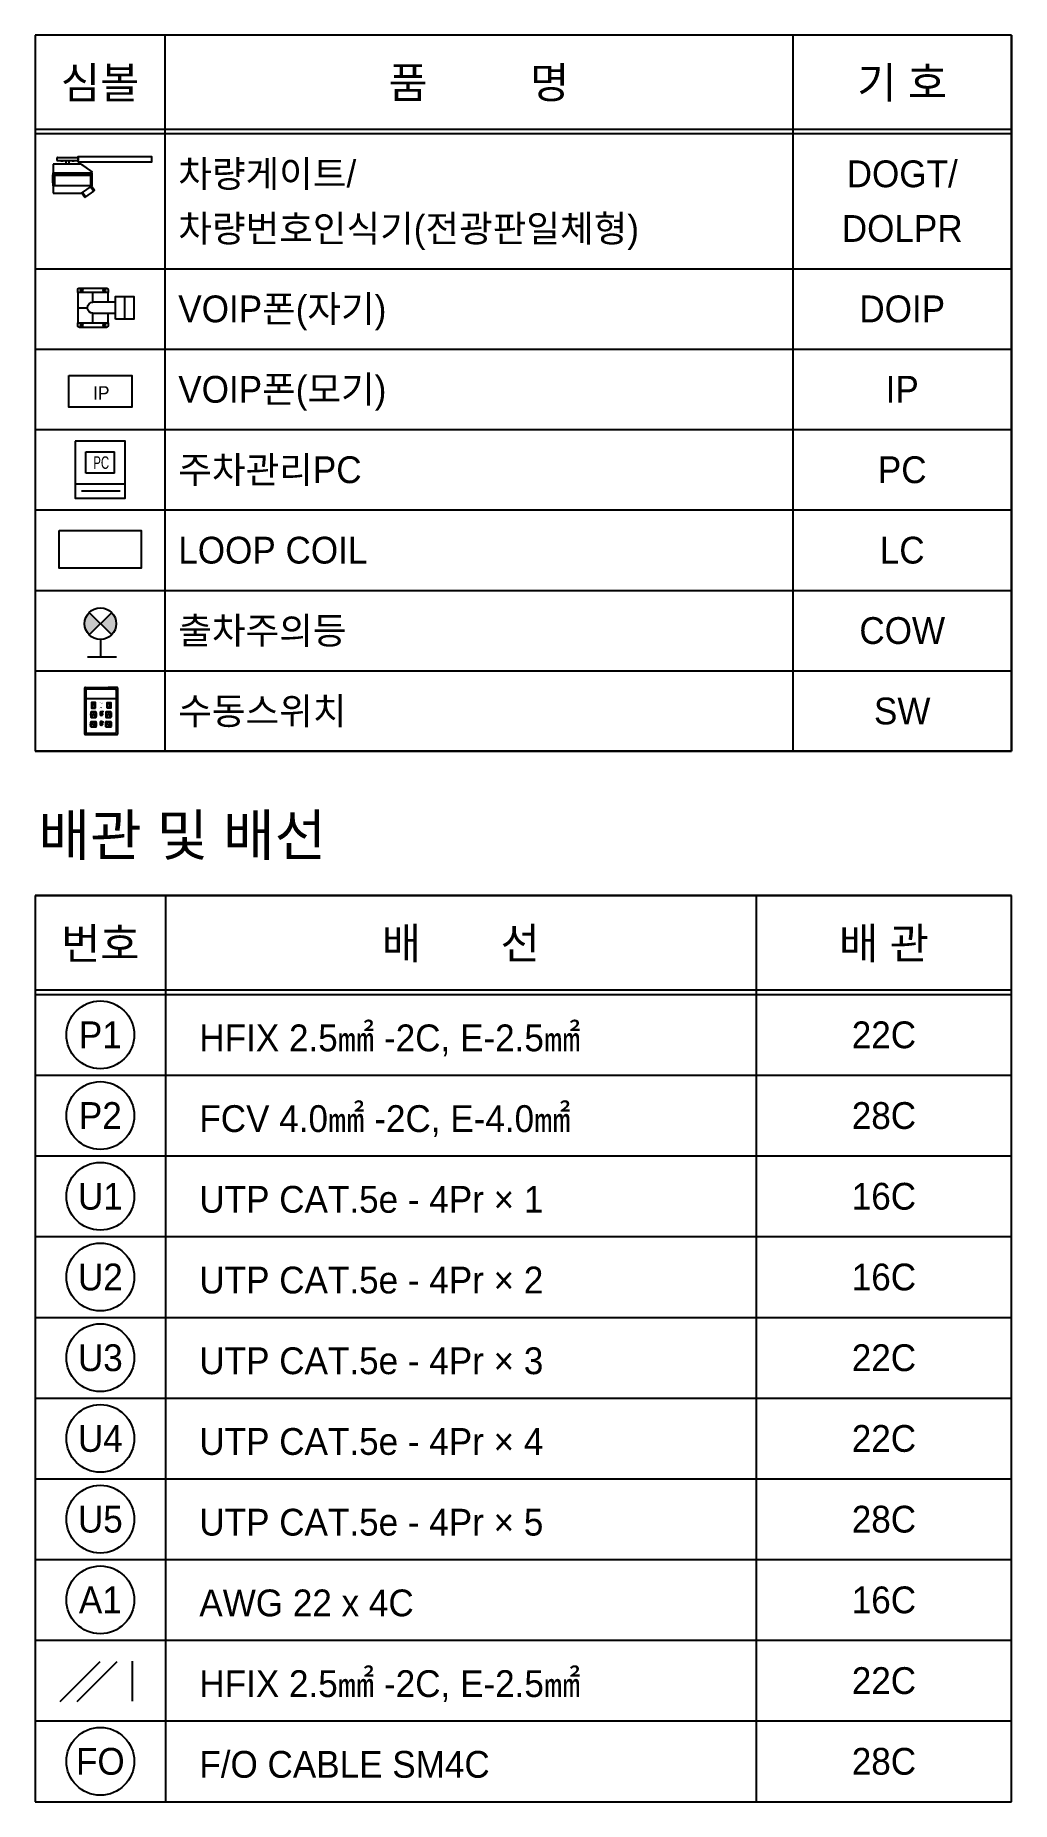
# Model space of a CAD drawing. Header units: millimetres. Extents: x 84326 to 246448, y -347550 to -9398.
# Drawn here: x 220382 to 246448, y -234758 to -187598 of the extents above; entities that cross this region are included whole.
import ezdxf
from ezdxf.enums import TextEntityAlignment as Align

# ---------------------------------------------------------------- set-up
doc = ezdxf.new("R2010")
doc.units = ezdxf.units.MM
doc.header["$LTSCALE"] = 300
for name, color, linetype in [('-----20 General Symbol', 3, 'Continuous'), ('-----29 Cable Schedule', 1, 'Continuous'), ('-----29 Indicator', 1, 'Continuous'), ('-----30 Text', 2, 'Continuous')]:
    doc.layers.add(name, color=color, linetype=linetype)
doc.styles.add('ELEC', font='')
doc.styles.get('ELEC').set_extended_font_data('Dotum')

# ---------------------------------------------------------------- blocks, each defined once
blk = doc.blocks.new('범례-1')
at = {"layer": '-----20 General Symbol'}
h = blk.add_hatch(color=1, dxfattribs=at)
h.paths.add_polyline_path([(-5211.8, -3916.7), (-5149.3, -3979.2), (-5211.8, -4041.8, -0.414214)])
h.paths.add_polyline_path([(-5149.3, -3979.2), (-5086.7, -3916.7, -0.198912), (-5060.8, -3979.2, -0.198912), (-5086.7, -4041.8)])
h = blk.add_hatch(color=256, dxfattribs=at)
h.paths.add_polyline_path([(-5151, -4489.1, 0.414214), (-5149.9, -4490.2), (-5138.9, -4490.2, 0.414214), (-5137.8, -4489.1), (-5138.3, -4475.1, 0.393456), (-5138.6, -4474.8), (-5138.8, -4474.8, 0.435281), (-5139.1, -4475.2), (-5138.7, -4488.5, -0.435281), (-5139.5, -4489.4), (-5149.3, -4489.4, -0.435281), (-5150.1, -4488.5), (-5149.6, -4474.5, -0.393456), (-5148.7, -4473.7), (-5143.4, -4473.7, 0.414214), (-5143, -4473.3, 0.414214), (-5143.4, -4472.9), (-5149.3, -4472.9, 0.414214), (-5150.4, -4474)])
h.paths.add_polyline_path([(-5151, -4543.4, 0.414214), (-5149.9, -4544.5), (-5138.9, -4544.5, 0.414214), (-5137.8, -4543.4), (-5138.2, -4531.9, 0.393456), (-5138.5, -4531.6), (-5138.7, -4531.6, 0.435281), (-5139, -4532), (-5138.7, -4542.8, -0.435281), (-5139.5, -4543.7), (-5149.3, -4543.7, -0.435281), (-5150.1, -4542.8), (-5149.6, -4528.8, -0.393456), (-5148.7, -4528), (-5139.3, -4528, 0.414214), (-5138.9, -4527.6, 0.414214), (-5139.3, -4527.2), (-5149.3, -4527.2, 0.414214), (-5150.4, -4528.3)])
h.paths.add_polyline_path([(-5145.2, -4475.6, 0.556907), (-5145.2, -4476), (-5143.7, -4476.9, 0.284599), (-5143.1, -4476.8), (-5135.2, -4471.4, 0.556907), (-5135.2, -4471), (-5136.6, -4470.1, 0.284599), (-5137.3, -4470.2)])
h.paths.add_polyline_path([(-5145.9, -4530.6, 0.414214), (-5145.5, -4531.1), (-5134, -4531.1, 0.414214), (-5133.5, -4530.6), (-5133.5, -4529.3, 0.414214), (-5134, -4528.9), (-5145.5, -4528.9, 0.414214), (-5145.9, -4529.3)])
for p, q in [((-5393.4, -1372.7), (-5393.4, -1387.7)), ((-5390.4, -1369.7), (-5276.4, -1369.7)), ((-5273.4, -1372.7), (-5273.4, -1387.7)), ((-5418.2, -1473.5), (-5418.2, -1505.9)), ((-5418.2, -1473.5), (-5413.6, -1473.5)), ((-5413.6, -1473.5), (-5413.6, -1467.9)), ((-5413.6, -1473.5), (-5413.4, -1473.5)), ((-5413.6, -1505.9), (-5413.6, -1473.5)), ((-5413.4, -1408.7), (-5413.4, -1457.2)), ((-5257.4, -1408.7), (-5413.4, -1408.7)), ((-5413.4, -1468), (-5413.4, -1457.2)), ((-5413.4, -1457.2), (-5407.4, -1457.2)), ((-5407.4, -1468), (-5413.4, -1468)), ((-5413.4, -1468), (-5413.4, -1468.7)), ((-5413.4, -1528.7), (-5413.4, -1468.7)), ((-5413.4, -1468.7), (-5407.4, -1468.7)), ((-5407.4, -1457.2), (-5407.4, -1468)), ((-5407.4, -1457.2), (-5203.4, -1457.2)), ((-5407.4, -1468), (-5203.4, -1468)), ((-5407.4, -1468.7), (-5203.4, -1468.7)), ((-5407.4, -1468.7), (-5407.4, -1528.7)), ((-5399.1, -1468), (-5399.1, -1468.7)), ((-5393.4, -1387.7), (-5273.4, -1387.7)), ((-5370.3, -1390.7), (-5370.3, -1387.7)), ((-5358.3, -1390.7), (-5370.3, -1390.7)), ((-5358.3, -1390.7), (-5358.3, -1387.7)), ((-5342.4, -1387.7), (-5342.4, -1408.7)), ((-5324.4, -1408.7), (-5324.4, -1387.7)), ((-5308.5, -1390.7), (-5308.5, -1387.7)), ((-5296.5, -1390.7), (-5308.5, -1390.7)), ((-5296.5, -1390.7), (-5296.5, -1387.7)), ((-5257.4, -1408.7), (-5197.4, -1450.7)), ((-5256.4, -1409.4), (-5255.9, -1408.6)), ((-5250.9, -1412.1), (-5251.5, -1412.8)), ((-5202.8, -1445.8), (-5250.9, -1412.1)), ((-5211.7, -1468), (-5211.7, -1468.7)), ((-5203.4, -1468), (-5203.4, -1457.2)), ((-5203.4, -1457.2), (-5197.4, -1457.2)), ((-5197.4, -1468), (-5203.4, -1468)), ((-5203.4, -1528.7), (-5203.4, -1468.7)), ((-5203.4, -1468.7), (-5197.4, -1468.7)), ((-5203.3, -1446.6), (-5202.8, -1445.8)), ((-5197.9, -1449.2), (-5198.4, -1450)), ((-5197.4, -1457.2), (-5197.4, -1450.7)), ((-5197.4, -1457.2), (-5197.4, -1468)), ((-5197.4, -1468.7), (-5197.4, -1468)), ((-5197.4, -1468.7), (-5197.4, -1528.7)), ((-5418.2, -1505.9), (-5413.6, -1505.9)), ((-5413.6, -1505.9), (-5413.4, -1505.9)), ((-5413.6, -1511.5), (-5413.6, -1505.9)), ((-5407.4, -1528.7), (-5413.4, -1528.7)), ((-5413.4, -1528.7), (-5413.4, -1570.7)), ((-5413.4, -1570.7), (-5257.4, -1570.7)), ((-5203.4, -1528.7), (-5407.4, -1528.7)), ((-5305.4, -1570.7), (-5305.3, -1571.4)), ((-5287.5, -1571.4), (-5305.3, -1571.4)), ((-5300.6, -1571.4), (-5300.5, -1571.7)), ((-5292.3, -1571.7), (-5300.5, -1571.7)), ((-5292.3, -1571.7), (-5292.2, -1571.4)), ((-5287.5, -1571.4), (-5287.4, -1570.7)), ((-5197.4, -1528.7), (-5257.4, -1570.7)), ((-5237.7, -1593.5), (-5254.9, -1569)), ((-5232.8, -1590.1), (-5250, -1565.5)), ((-5187.6, -1558.5), (-5232.8, -1590.1)), ((-5187.6, -1558.5), (-5204.8, -1533.9)), ((-5197.4, -1528.7), (-5203.4, -1528.7)), ((-5182.7, -1555), (-5199.9, -1530.4)), ((-5275.9, -2126.8), (-5275.9, -2295.8)), ((-5106.9, -2180.2), (-5106.9, -2126.8)), ((-5190.5, -2180.2), (-5190.5, -2180.2)), ((-5190.5, -2242.4), (-5190.5, -2242.4)), ((-5106.9, -2295.8), (-5106.9, -2242.4)), ((-5231.1, -3137.7), (-5231.1, -3018.1)), ((-5231.1, -3018.1), (-5071.7, -3018.1)), ((-5071.7, -3137.7), (-5071.7, -3018.1)), ((-5071.7, -3137.7), (-5231.1, -3137.7)), ((-5238.5, -4340.7), (-5238.5, -4595.2)), ((-5233.6, -4335.7), (-5107.1, -4335.7)), ((-5230.6, -4348.6), (-5230.6, -4587.4)), ((-5225.7, -4343.6), (-5066.2, -4343.6)), ((-5058.4, -4335.7), (-5107.1, -4335.7)), ((-5061.3, -4348.6), (-5061.3, -4587.4)), ((-5053.4, -4340.7), (-5053.4, -4595.2)), ((-5233.6, -4600.2), (-5058.4, -4600.2)), ((-5225.7, -4592.3), (-5066.2, -4592.3))]:
    blk.add_line(p, q, dxfattribs=at)
for points in [[(-5273.4, -1395.9), (-5273.4, -1364.5), (-4863, -1364.5), (-4863, -1395.9)], [(-5064.6, -2274.7), (-5064.6, -2147.9), (-4963.2, -2147.9), (-4963.2, -2274.7)], [(-5326.5, -2591.1), (-4973.8, -2591.1), (-4973.8, -2767.5), (-5326.5, -2767.5)], [(-5380.4, -3457.7), (-4921, -3457.7), (-4921, -3668.9), (-5380.4, -3668.9)], [(-5177, -4452.8), (-5177, -4419.7), (-5199.1, -4419.7), (-5199.1, -4452.8)], [(-5112.6, -4452.8), (-5112.6, -4419.7), (-5090.5, -4419.7), (-5090.5, -4452.8)]]:
    blk.add_lwpolyline(points, close=True, dxfattribs=at)
for points in [[(-5255.9, -1408.6), (-5255.8, -1408.7), (-5255.5, -1408.9), (-5255, -1409.2), (-5254.4, -1409.6), (-5253.7, -1410.1), (-5252.8, -1410.7), (-5251.9, -1411.4), (-5250.9, -1412.1)], [(-5202.8, -1445.8), (-5201.8, -1446.4), (-5200.9, -1447.1), (-5200, -1447.7), (-5199.3, -1448.2), (-5198.7, -1448.6), (-5198.2, -1449), (-5197.9, -1449.2), (-5197.9, -1449.2)], [(-5182.7, -1555), (-5182.8, -1555.1), (-5183.1, -1555.3), (-5183.5, -1555.6), (-5184.1, -1556), (-5184.9, -1556.5), (-5185.7, -1557.1), (-5186.6, -1557.8), (-5187.6, -1558.5)], [(-5232.8, -1590.1), (-5233.8, -1590.8), (-5234.7, -1591.4), (-5235.5, -1592), (-5236.3, -1592.5), (-5236.9, -1593), (-5237.4, -1593.3), (-5237.6, -1593.5), (-5237.7, -1593.5)], [(-5013.9, -2274.7), (-5013.9, -2147.9)], [(-5275.9, -2211.3), (-5222.5, -2211.3)], [(-5064.6, -2180.2), (-5149.1, -2180.2), (-5191.4, -2180.2)], [(-5191.4, -2242.4), (-5149.1, -2242.4), (-5064.6, -2242.4)], [(-5290.9, -2958.3), (-5290.9, -3277.1), (-5012, -3277.1), (-5012, -2958.3), (-5290.9, -2958.3)], [(-5290.9, -3197.4), (-5012, -3197.4)], [(-5039, -3237.3), (-5254.9, -3237.3)], [(-5194.9, -4448.2), (-5194, -4428.5)], [(-5194, -4428.5), (-5194.8, -4424.3)], [(-5182, -4423.9), (-5182, -4423.9), (-5194, -4423.9)], [(-5194, -4428.5), (-5182.1, -4428.5)], [(-5182.1, -4428.5), (-5181.3, -4424.3)], [(-5181.2, -4448.2), (-5182.1, -4428.5)], [(-5107.5, -4428.5), (-5108.3, -4424.3)], [(-5108.3, -4448.2), (-5107.5, -4428.5)], [(-5107.5, -4423.9), (-5107.5, -4423.9), (-5095.5, -4423.9)], [(-5095.5, -4428.5), (-5107.5, -4428.5)], [(-5095.5, -4428.5), (-5094.7, -4424.3)], [(-5094.7, -4448.2), (-5095.5, -4428.5)]]:
    blk.add_lwpolyline(points, dxfattribs=at)
for points in [[(-5275.9, -2109.9, -0.414214), (-5267.4, -2101.5), (-5115.3, -2101.5, -0.414214), (-5106.9, -2109.9), (-5106.9, -2126.8), (-5275.9, -2126.8), (-5275.9, -2109.9)], [(-5267.4, -2321.2, -0.414214), (-5275.9, -2312.7), (-5275.9, -2295.8), (-5106.9, -2295.8), (-5106.9, -2312.7, -0.414214), (-5115.3, -2321.2), (-5267.4, -2321.2)], [(-5139.1, -4475.2), (-5138.7, -4488.5, -0.435281), (-5139.5, -4489.4), (-5149.3, -4489.4, -0.435281), (-5150.1, -4488.5), (-5149.6, -4474.5, -0.393456), (-5148.7, -4473.7), (-5143.4, -4473.7, 0.414214), (-5143, -4473.3), (-5143, -4473.3, 0.414214), (-5143.4, -4472.9), (-5149.3, -4472.9, 0.414214), (-5150.4, -4474), (-5151, -4489.1, 0.414214), (-5149.9, -4490.2), (-5138.9, -4490.2, 0.414214), (-5137.8, -4489.1), (-5138.3, -4475.1, 0.393456), (-5138.6, -4474.8), (-5138.8, -4474.8, 0.435281)], [(-5139, -4532), (-5138.7, -4542.8, -0.435281), (-5139.5, -4543.7), (-5149.3, -4543.7, -0.435281), (-5150.1, -4542.8), (-5149.6, -4528.8, -0.393456), (-5148.7, -4528), (-5139.3, -4528, 0.414214), (-5138.9, -4527.6), (-5138.9, -4527.6, 0.414214), (-5139.3, -4527.2), (-5149.3, -4527.2, 0.414214), (-5150.4, -4528.3), (-5151, -4543.4, 0.414214), (-5149.9, -4544.5), (-5138.9, -4544.5, 0.414214), (-5137.8, -4543.4), (-5138.2, -4531.9, 0.393456), (-5138.5, -4531.6), (-5138.7, -4531.6, 0.435281)], [(-5145.5, -4528.9), (-5134, -4528.9, -0.414214), (-5133.5, -4529.3), (-5133.5, -4530.6, -0.414214), (-5134, -4531.1), (-5145.5, -4531.1, -0.414214), (-5145.9, -4530.6), (-5145.9, -4529.3, -0.414214)], [(-5145.2, -4475.6), (-5137.3, -4470.2, -0.284599), (-5136.6, -4470.1), (-5135.2, -4471, -0.556907), (-5135.2, -4471.4), (-5143.1, -4476.8, -0.284599), (-5143.7, -4476.9), (-5145.2, -4476, -0.556907)]]:
    blk.add_lwpolyline(points, format="xyb", close=True, dxfattribs=at)
for points in [[(-5191.4, -2295.8), (-5191.4, -2242.4, -1), (-5191.4, -2180.2), (-5191.4, -2126.8)], [(-5200.7, -4472.4, 0.377782), (-5203.5, -4475.6, 0.063166), (-5203.5, -4500.8)], [(-5200.7, -4558.4, -0.377782), (-5203.5, -4555.1, -0.063166), (-5203.5, -4529.9)], [(-5199.2, -4475.6, 0.377782), (-5200.3, -4476.9, 0.06326), (-5200.3, -4499.5, 0.377782), (-5199.2, -4500.8)], [(-5199.2, -4555.1, -0.377782), (-5200.3, -4553.8, -0.06326), (-5200.3, -4531.2, -0.377782), (-5199.2, -4529.9)], [(-5175.4, -4472.4, 0.031502), (-5188, -4471.6, 0.031502), (-5200.7, -4472.4)], [(-5200.7, -4504.1, 0.031502), (-5188, -4504.9, 0.031502), (-5175.4, -4504.1)], [(-5200.7, -4526.7, -0.031502), (-5188, -4525.9, -0.031502), (-5175.4, -4526.7)], [(-5176.9, -4475.6, 0.031502), (-5188, -4474.9, 0.031502), (-5199.2, -4475.6)], [(-5199.2, -4500.8, 0.031502), (-5188, -4501.5, 0.031502), (-5176.9, -4500.8)], [(-5199.2, -4529.9, -0.031502), (-5188, -4529.2, -0.031502), (-5176.9, -4529.9)], [(-5194, -4448.6, 0.000003), (-5194, -4448.6), (-5182, -4448.6)], [(-5116.5, -4472.4, 0.377782), (-5119.4, -4475.6, 0.063166), (-5119.4, -4500.8)], [(-5116.5, -4558.4, -0.377782), (-5119.4, -4555.1, -0.063166), (-5119.4, -4529.9)], [(-5115, -4475.6, 0.377782), (-5116.1, -4476.9, 0.06326), (-5116.1, -4499.5, 0.377782), (-5115, -4500.8)], [(-5115, -4555.1, -0.377782), (-5116.1, -4553.8, -0.06326), (-5116.1, -4531.2, -0.377782), (-5115, -4529.9)], [(-5091.3, -4472.4, 0.031502), (-5103.9, -4471.6, 0.031502), (-5116.5, -4472.4)], [(-5116.5, -4504.1, 0.031502), (-5103.9, -4504.9, 0.031502), (-5091.3, -4504.1)], [(-5116.5, -4526.7, -0.031502), (-5103.9, -4525.9, -0.031502), (-5091.3, -4526.7)], [(-5092.7, -4475.6, 0.031502), (-5103.9, -4474.9, 0.031502), (-5115, -4475.6)], [(-5115, -4500.8, 0.031502), (-5103.9, -4501.5, 0.031502), (-5092.7, -4500.8)], [(-5115, -4529.9, -0.031502), (-5103.9, -4529.2, -0.031502), (-5092.7, -4529.9)], [(-5095.5, -4448.6, -0.000003), (-5095.5, -4448.6), (-5107.5, -4448.6)], [(-5175.4, -4558.4, -0.031502), (-5188, -4559.1, -0.031502), (-5200.7, -4558.4)], [(-5176.9, -4555.1, -0.031502), (-5188, -4555.8, -0.031502), (-5199.2, -4555.1)], [(-5091.3, -4558.4, -0.031502), (-5103.9, -4559.1, -0.031502), (-5116.5, -4558.4)], [(-5092.7, -4555.1, -0.031502), (-5103.9, -4555.8, -0.031502), (-5115, -4555.1)]]:
    blk.add_lwpolyline(points, format="xyb", dxfattribs=at)
at = {"layer": '-----20 General Symbol', "color": 1}
for points in [[(-5211.8, -3916.7), (-5086.7, -4041.8)], [(-5086.7, -3916.7), (-5211.8, -4041.8)], [(-5149.3, -4067.7), (-5149.3, -4164.6)], [(-5221.2, -4164.6), (-5058.9, -4164.6)]]:
    blk.add_lwpolyline(points, dxfattribs=at)
at = {"layer": '-----20 General Symbol', "elevation": 0}
blk.add_lwpolyline([(-5230.6, -4397.8), (-5061.3, -4397.8)], dxfattribs=at)
at = {"layer": '-----20 General Symbol', "const_width": 0.42}
for points in [[(-5155.8, -4423.8), (-5155.8, -4421.3, -0.414214), (-5151.6, -4417.1), (-5138, -4417.1, -0.414214), (-5133.8, -4421.3), (-5133.8, -4423.8)], [(-5155.8, -4448.7), (-5155.8, -4451.1, 0.414214), (-5151.6, -4455.3), (-5138, -4455.3, 0.414214), (-5133.8, -4451.1), (-5133.8, -4448.7)]]:
    blk.add_lwpolyline(points, format="xyb", dxfattribs=at)
at = {"layer": '-----20 General Symbol'}
for centre, radius in [((-5254.7, -2113.3), 6.76), ((-5128, -2113.3), 6.76), ((-5254.7, -2309.4), 6.76), ((-5128, -2309.4), 6.76), ((-5194.4, -4491.4), 0.71), ((-5194.4, -4539.3), 0.71), ((-5192.8, -4489.8), 0.71), ((-5192.8, -4540.9), 0.71), ((-5191.2, -4488.2), 0.71), ((-5191.2, -4542.5), 0.71), ((-5189.7, -4486.6), 0.71), ((-5189.7, -4544.1), 0.71), ((-5188.1, -4485), 0.995), ((-5188.1, -4545.7), 0.995), ((-5186.5, -4486.6), 0.71), ((-5186.5, -4544.1), 0.71), ((-5184.9, -4488.2), 0.71), ((-5184.9, -4542.5), 0.71), ((-5183.4, -4489.8), 0.71), ((-5183.4, -4540.9), 0.71), ((-5181.8, -4491.4), 0.71), ((-5181.8, -4539.3), 0.71), ((-5110.2, -4491.4), 0.71), ((-5110.2, -4539.3), 0.71), ((-5108.7, -4489.8), 0.71), ((-5108.7, -4540.9), 0.71), ((-5107.1, -4488.2), 0.71), ((-5107.1, -4542.5), 0.71), ((-5105.5, -4486.6), 0.71), ((-5105.5, -4544.1), 0.71), ((-5103.9, -4485), 0.995), ((-5103.9, -4545.7), 0.995), ((-5102.3, -4486.6), 0.71), ((-5102.3, -4544.1), 0.71), ((-5100.8, -4488.2), 0.71), ((-5100.8, -4542.5), 0.71), ((-5099.2, -4489.8), 0.71), ((-5099.2, -4540.9), 0.71), ((-5097.6, -4491.4), 0.71), ((-5097.6, -4539.3), 0.71)]:
    blk.add_circle(centre, radius, dxfattribs=at)
at = {"layer": '-----20 General Symbol', "color": 1}
blk.add_circle((-5149.3, -3979.2), 88.5, dxfattribs=at)
at = {"layer": '-----20 General Symbol'}
for centre, radius, start, end in [((-5390.4, -1372.7), 3, 90, 180), ((-5276.4, -1372.7), 3, 0, 90), ((-5412.4, -1473.5), 5.76, 101.53696, 180), ((-5413.6, -1467.6), 0.24, 281.53696, 0), ((-5412.4, -1505.9), 5.76, 180, 258.46304), ((-5413.6, -1511.8), 0.24, 0, 78.46304), ((-5233.6, -4340.7), 4.93, 90, 180), ((-5225.7, -4348.6), 4.93, 90, 180), ((-5066.2, -4348.6), 4.93, 0.00001, 90.00001), ((-5058.4, -4340.7), 4.93, 0.00001, 90.00001), ((-5107.5, -4436.2), 88.4, 172.76048, 187.23938), ((-5193.9, -4425.1), 1.26, 97.21724, 179.99993), ((-5193.9, -4447.4), 1.26, 179.99993, 262.78262), ((-5182.2, -4425.1), 1.26, 0.00007, 82.78276), ((-5182.2, -4447.4), 1.26, 277.21738, 0.00007), ((-5268.6, -4436.2), 88.4, 352.55238, 7.23952), ((-5020.9, -4436.2), 88.4, 172.76048, 187.44762), ((-5107.4, -4425.1), 1.26, 97.21724, 179.99993), ((-5107.4, -4447.4), 1.26, 179.99993, 262.78262), ((-5095.7, -4425.1), 1.26, 0.00007, 82.78276), ((-5095.7, -4447.4), 1.26, 277.21738, 0.00007), ((-5182.1, -4436.2), 88.4, 352.76062, 7.23952), ((-5200.2, -4500.8), 3.31, 180.00007, 262.78276), ((-5200.2, -4529.9), 3.31, 97.21724, 179.99993), ((-5177.1, -4476.9), 1.28, 0.00007, 82.78276), ((-5177.1, -4499.5), 1.28, 277.21738, 0.00007), ((-5177.1, -4531.2), 1.28, 359.99993, 82.78262), ((-5264.8, -4488.2), 89.8, 352.76062, 7.23952), ((-5264.8, -4542.5), 89.8, 352.76048, 7.23938), ((-5175.8, -4475.6), 3.31, 0.00007, 82.78276), ((-5175.8, -4500.8), 3.31, 277.21738, 0.00007), ((-5175.8, -4529.9), 3.31, 359.99993, 82.78262), ((-5271.8, -4488.2), 100, 352.77078, 7.22826), ((-5271.8, -4542.5), 100, 352.77174, 7.22922), ((-5116.1, -4500.8), 3.31, 180.00007, 262.78276), ((-5116.1, -4529.9), 3.31, 97.21724, 179.99993), ((-5092.9, -4476.9), 1.28, 0.00007, 82.78276), ((-5092.9, -4499.5), 1.28, 277.21738, 0.00007), ((-5092.9, -4531.2), 1.28, 359.99993, 82.78262), ((-5180.7, -4488.2), 89.8, 352.76062, 7.23952), ((-5180.7, -4542.5), 89.8, 352.76048, 7.23938), ((-5091.7, -4475.6), 3.31, 0.00007, 82.78276), ((-5091.7, -4500.8), 3.31, 277.21738, 0.00007), ((-5091.7, -4529.9), 3.31, 359.99993, 82.78262), ((-5187.6, -4488.2), 100, 352.77078, 7.22826), ((-5187.6, -4542.5), 100, 352.77174, 7.22922), ((-5233.6, -4595.2), 4.93, 180, 270), ((-5225.7, -4587.4), 4.93, 180, 270), ((-5177.1, -4553.8), 1.28, 277.21724, 359.99993), ((-5175.8, -4555.1), 3.31, 277.21724, 359.99993), ((-5092.9, -4553.8), 1.28, 277.21724, 359.99993), ((-5091.7, -4555.1), 3.31, 277.21724, 359.99993), ((-5066.2, -4587.4), 4.93, 269.99999, 359.99999), ((-5058.4, -4595.2), 4.93, 269.99999, 359.99999)]:
    blk.add_arc(centre, radius, start, end, dxfattribs=at)
at = {"layer": '-----29 Cable Schedule', "color": 3}
for p, q in [((-5513.9, -686.9), (-5513.9, -4692.7)), ((-51.1, -686.9), (-5513.9, -686.9)), ((-51.1, -4692.7), (-51.1, -686.9)), ((-51.1, -686.9), (-51.1, -4692.7)), ((-51.1, -4692.7), (-5513.9, -4692.7)), ((-5513.9, -4692.7), (-51.1, -4692.7)), ((-5513.9, -5500.8), (-5513.9, -10570.9)), ((-51.1, -5500.8), (-5513.9, -5500.8)), ((-5513.9, -5501.9), (-5513.9, -10570.9)), ((-51.1, -5501.9), (-5513.9, -5501.9)), ((-51.1, -10570.9), (-51.1, -5500.8)), ((-51.1, -10570.9), (-51.1, -5501.9)), ((-5513.9, -10570.9), (-51.1, -10570.9))]:
    blk.add_line(p, q, dxfattribs=at)
at = {"layer": '-----29 Cable Schedule'}
for p, q in [((-4788.9, -686.9), (-4788.9, -4692.7)), ((-1275.8, -686.9), (-1275.8, -4692.7)), ((-5513.9, -1211.9), (-51.1, -1211.9)), ((-5513.9, -1236.9), (-51.1, -1236.9)), ((-5513.9, -1992.7), (-51.1, -1992.7)), ((-5513.9, -1992.7), (-51.1, -1992.7)), ((-5513.9, -2442.7), (-51.1, -2442.7)), ((-5513.9, -2892.7), (-51.1, -2892.7)), ((-5513.9, -2892.7), (-51.1, -2892.7)), ((-5513.9, -3342.7), (-51.1, -3342.7)), ((-5513.9, -3792.7), (-51.1, -3792.7)), ((-5513.9, -3792.7), (-51.1, -3792.7)), ((-5513.9, -4242.7), (-51.1, -4242.7)), ((-4786.2, -5501.9), (-4786.2, -10570.9)), ((-1480.4, -5501.9), (-1480.4, -10570.9)), ((-5513.9, -6028.9), (-51.1, -6028.9)), ((-5513.9, -6054), (-51.1, -6054)), ((-5513.9, -6505.7), (-51.1, -6505.7)), ((-5513.9, -6957.3), (-51.1, -6957.3)), ((-5513.9, -7409), (-51.1, -7409)), ((-5513.9, -7860.7), (-51.1, -7860.7)), ((-5513.9, -8312.4), (-51.1, -8312.4)), ((-5513.9, -8764.1), (-51.1, -8764.1)), ((-5513.9, -9215.8), (-51.1, -9215.8)), ((-5513.9, -9667.5), (-51.1, -9667.5)), ((-5513.9, -10119.2), (-51.1, -10119.2))]:
    blk.add_line(p, q, dxfattribs=at)
at = {"layer": '-----29 Indicator', "color": 1}
for p, q in [((-4972.2, -9784), (-4972.2, -10008.4)), ((-5374.5, -10010.8), (-5150.5, -9786.8)), ((-5279.4, -10010.8), (-5055.5, -9786.8))]:
    blk.add_line(p, q, dxfattribs=at)
at = {"layer": '-----29 Indicator'}
for centre in [(-5150.1, -6279.8), (-5150.1, -6731.5), (-5150.1, -7183.2), (-5150.1, -7634.9), (-5150.1, -8086.6), (-5150.1, -8538.3), (-5150.1, -8990), (-5150.1, -9441.7), (-5150.1, -10345.1)]:
    blk.add_circle(centre, 189.6, dxfattribs=at)
at = {"layer": '-----20 General Symbol', "style": 'ELEC'}
blk.add_text('IP', height=75, dxfattribs=at).set_placement((-5145.2, -2687.7), align=Align.MIDDLE_CENTER)
at = {"layer": '-----20 General Symbol', "style": 'ELEC', "width": 0.7}
blk.add_text('PC', height=70, dxfattribs=at).set_placement((-5145.2, -3077.9), align=Align.MIDDLE_CENTER)
at = {"layer": '-----20 General Symbol', "style": 'ELEC'}
for s, height, p in [('OFF', 4.2, (-5192.1, -4446.3)), ('ON', 4.2, (-5190.6, -4434.4)), ('잠금', 5.04, (-5151.2, -4427.1)), ('해제', 5.04, (-5151.2, -4451.6)), ('OFF', 4.2, (-5105.5, -4446.3)), ('ON', 4.2, (-5104.1, -4434.4)), ('열림', 5.04, (-5151.2, -4501.6)), ('닫힘', 5.04, (-5151.2, -4555.9))]:
    blk.add_text(s, height=height, dxfattribs=at).set_placement(p)
at = {"layer": '-----30 Text', "style": 'ELEC'}
for s, p in [('심볼', (-5151.4, -949.4)), ('품         명', (-3032.4, -949.4)), ('기 호', (-663.4, -949.4)), ('번호', (-5150.1, -5765.4)), ('배       선', (-3133.3, -5765.4)), ('배 관', (-765.7, -5765.4))]:
    blk.add_text(s, height=175, dxfattribs=at).set_placement(p, align=Align.MIDDLE)
for s, p in [('차량게이트/', (-4713.9, -1461.9)), ('차량번호인식기(전광판일체형)', (-4713.9, -1767.7)), ('VOIP폰(자기)', (-4713.9, -2217.7)), ('VOIP폰(모기)', (-4713.9, -2667.7)), ('주차관리PC', (-4713.9, -3117.7)), ('LOOP COIL', (-4713.9, -3567.7)), ('출차주의등', (-4713.9, -4017.7)), ('수동스위치', (-4713.9, -4467.7)), ('HFIX 2.5㎟ -2C, E-2.5㎟', (-4596.1, -6296.9)), ('FCV 4.0㎟ -2C, E-4.0㎟', (-4596.1, -6748.6)), ('UTP CAT.5e - 4Pr × 1', (-4596.1, -7200.3)), ('UTP CAT.5e - 4Pr × 2', (-4596.1, -7652)), ('UTP CAT.5e - 4Pr × 3', (-4596.1, -8103.7)), ('UTP CAT.5e - 4Pr × 4', (-4596.1, -8555.3)), ('UTP CAT.5e - 4Pr × 5', (-4596.1, -9007)), ('AWG 22 x 4C', (-4596.1, -9458.7)), ('HFIX 2.5㎟ -2C, E-2.5㎟', (-4596.1, -9910.4)), ('F/O CABLE SM4C', (-4596.1, -10362.1))]:
    blk.add_text(s, height=150, dxfattribs=at).set_placement(p, align=Align.MIDDLE_LEFT)
for s, p in [('DOGT/', (-663.4, -1461.9)), ('DOLPR', (-663.4, -1767.7)), ('DOIP', (-663.4, -2217.7)), ('IP', (-663.4, -2667.7)), ('PC', (-663.4, -3117.7)), ('LC', (-663.4, -3567.7)), ('COW', (-663.4, -4017.7)), ('SW', (-663.4, -4467.7)), ('P1', (-5150.1, -6279.8)), ('22C', (-765.7, -6279.8)), ('P2', (-5150.1, -6731.5)), ('28C', (-765.7, -6731.5)), ('U1', (-5150.1, -7183.2)), ('16C', (-765.7, -7183.2)), ('U2', (-5150.1, -7634.9)), ('16C', (-765.7, -7634.9)), ('U3', (-5150.1, -8086.6)), ('22C', (-765.7, -8086.6)), ('U4', (-5150.1, -8538.3)), ('22C', (-765.7, -8538.3)), ('U5', (-5150.1, -8990)), ('28C', (-765.7, -8990)), ('A1', (-5150.1, -9441.7)), ('16C', (-765.7, -9441.7)), ('22C', (-765.7, -9893.4)), ('FO', (-5150.1, -10345.1)), ('28C', (-765.7, -10345.1))]:
    blk.add_text(s, height=150, dxfattribs=at).set_placement(p, align=Align.MIDDLE_CENTER)
blk.add_text('배관 및 배선', height=230, dxfattribs=at).set_placement((-5496.5, -5276.9))

msp = doc.modelspace()

# ---------------------------------------------------------------- block references
at = {"xscale": 4.771445988610838, "yscale": 4.771445988610838, "zscale": 4.771445988610838}
msp.add_blockref('범례-1', (246691, -184320), dxfattribs=at)

doc.saveas('drawing.dxf')
